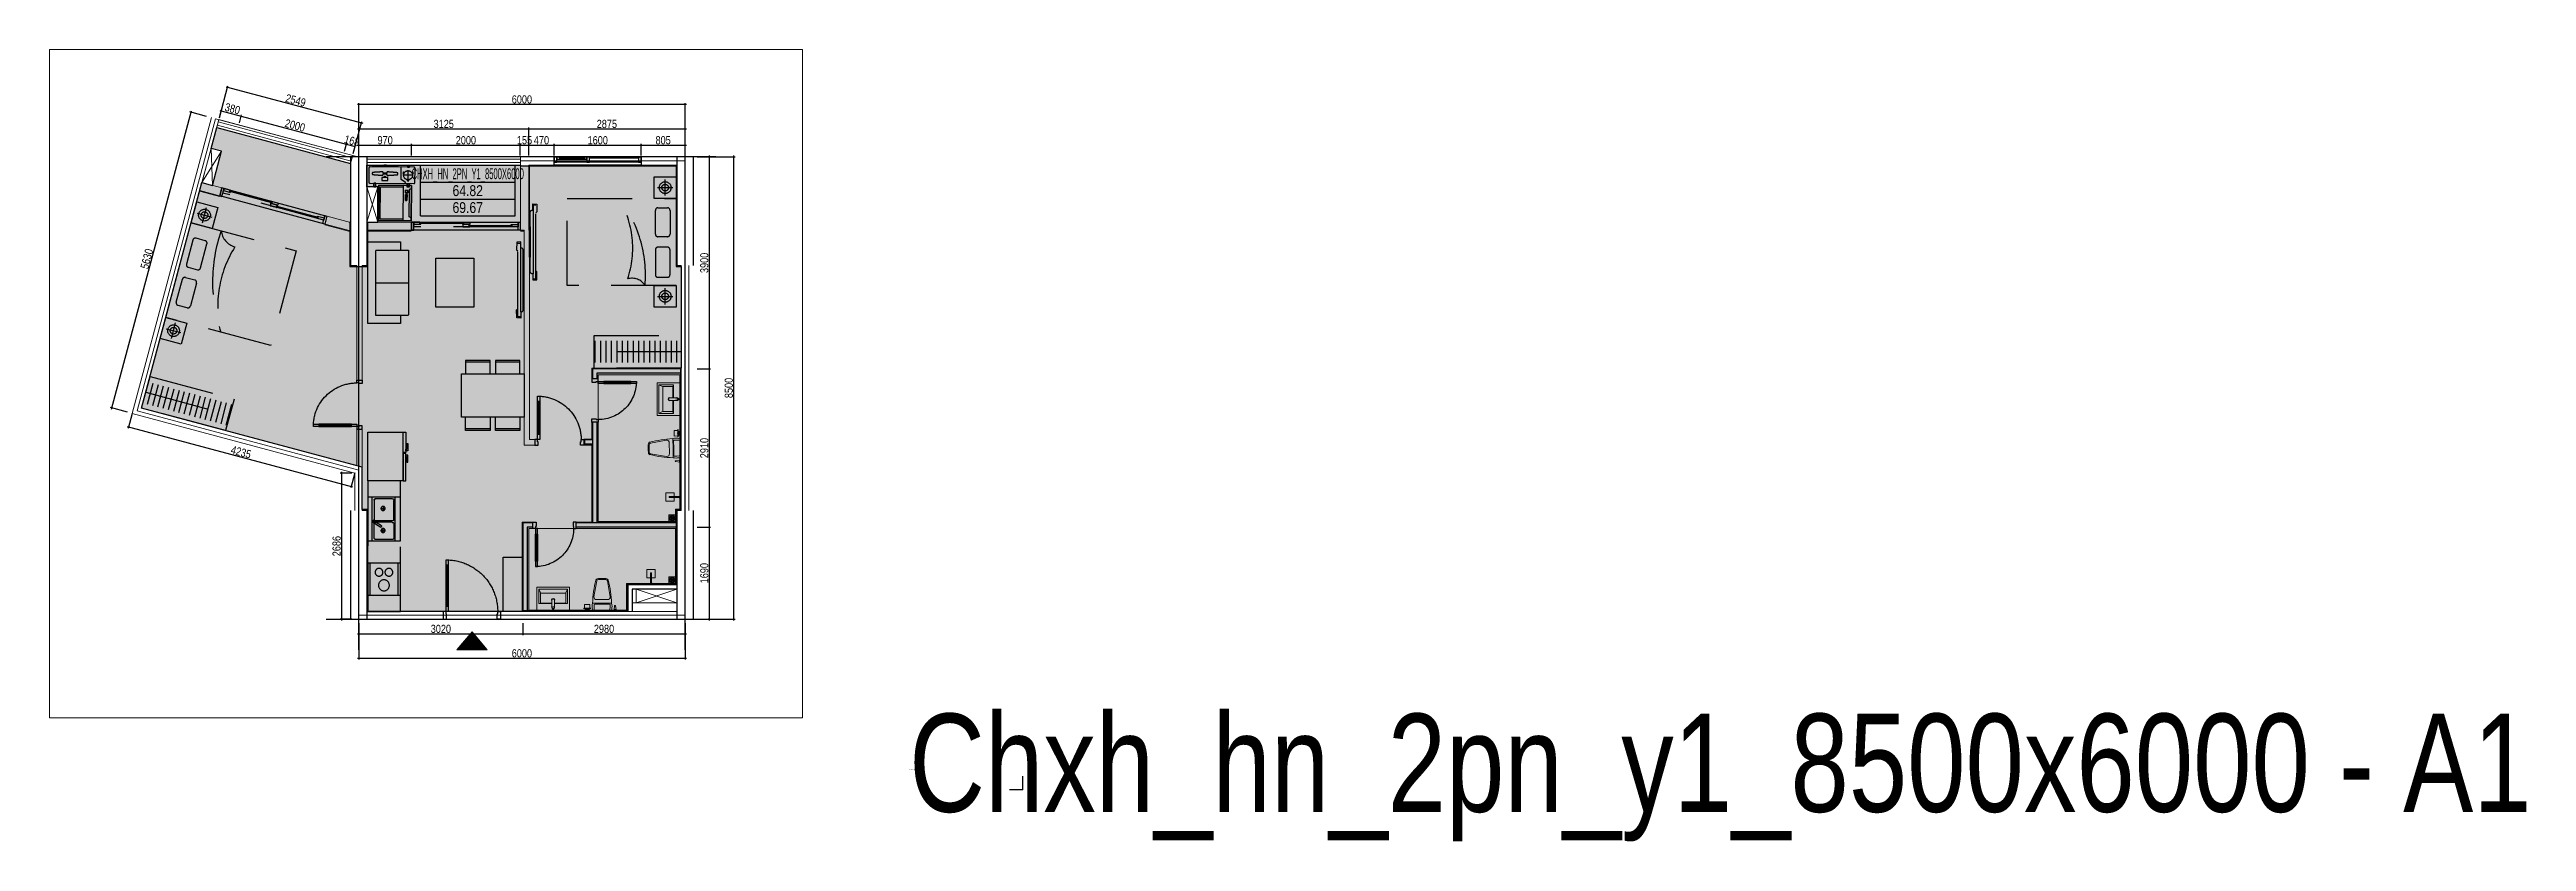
# Paper-space layout 'Layout1' of a CAD drawing. Header units: millimetres. Extents: x 124 to 1946, y -38 to 545.
# The model-space entities are those that its viewports show. They can reach past a viewport. Long polylines and large blocks are cut down to what shows.
import ezdxf
from ezdxf.enums import TextEntityAlignment as Align

# ---------------------------------------------------------------- set-up
doc = ezdxf.new("R2018")
doc.units = ezdxf.units.MM
doc.linetypes.add('3PN B$0$HIDDENX2', pattern=[0.75, 0.5, -0.25])
doc.linetypes.add('HIDDEN', pattern=[9.525, 6.35, -3.175])
doc.layers.get('0').update_dxf_attribs({"color": 231})
doc.layers.get('DefPoints').update_dxf_attribs({"color": 191})
doc.layers.add('2PN_Y', color=7, linetype='Continuous', true_color=0xb8c7d1)
doc.layers.add('A-AREA-SPACE', color=130, linetype='Continuous', plot=False)
for name, color, linetype in [('A-CONC', 2, 'Continuous'), ('A-DIMS', 8, 'Continuous'), ('A-DOOR', 142, 'Continuous'), ('A-FURN', 251, 'HIDDEN'), ('A-WALL', 1, 'Continuous')]:
    doc.layers.add(name, color=color, linetype=linetype)
for name, color, linetype, lineweight in [('A-EQPM', 127, 'Continuous', 9), ('A-FNSH', 253, 'Continuous', 9), ('A-Hatch mau co cau', 7, 'Continuous', 9), ('A-HIDD', 45, 'HIDDEN', 9), ('A-RAIL', 153, 'Continuous', 9), ('A-SHBD', 7, 'Continuous', 35), ('A-TEXT', 255, 'Continuous', 25), ('A-WALL-INT', 31, 'Continuous', 20), ('A-WALL-PRTN', 6, 'Continuous', 9)]:
    doc.layers.add(name, color=color, linetype=linetype, lineweight=lineweight)
doc.styles.get("Standard").update_dxf_attribs({"font": 'arial.ttf'})
doc.styles.add('VTK_Arial', font='arial.ttf', dxfattribs={"width": 0.8})
doc.dimstyles.new('A-2.5-DIM_LAYOUT', dxfattribs={"dimscale": 0, "dimtxt": 6, "dimasz": 1, "dimexe": 1, "dimexo": 0, "dimgap": 0.5, "dimtad": 1, "dimdec": 0, "dimlfac": -1, "dimzin": 12, "dimdsep": 46, "dimtxsty": 'VTK_Arial', "dimblk": 'ARCHTICK', "dimcen": 0, "dimdle": 1, "dimclrd": 256, "dimclre": 256, "dimclrt": 7, "dimadec": 1, "dimazin": 3, "dimtfac": 1, "dimtdec": 0, "dimtix": 1, "dimtmove": 0, "dimatfit": 2, "dimfxl": 20, "dimtolj": 1, "dimtzin": 0, "dimlwd": -1, "dimlwe": -1, "dimarcsym": 0})

psp = doc.layouts.get("Layout1")

msp = doc.modelspace()

# ---------------------------------------------------------------- blocks, each defined once
blk = doc.blocks.new('A$C04148061')
at = {"layer": 'DefPoints'}
for points in [[(0, 0), (-10, 0)], [(0, 0), (0, 10)]]:
    blk.add_lwpolyline(points, dxfattribs=at)
at = {"layer": 'A-TEXT', "lineweight": 30, "width": 0.8, "flags": 104}
for tag, p in [('1.3.1', (-83.8, 56)), ('1.3.6', (-83.8, 16.5))]:
    blk.add_attdef(tag, text='', height=2.5, dxfattribs=at).set_placement(p, align=Align.TOP_LEFT)
blk = doc.blocks.new('_ArchTick')
at = {"color": 0, "linetype": 'ByBlock', "const_width": 0.15}
blk.add_lwpolyline([(-0.5, -0.5), (0.5, 0.5)], dxfattribs=at)
blk = doc.blocks.new('*D93')
at = {"layer": 'A-DIMS', "ltscale": 0.3, "transparency": 16777216}
for p, q in [((350.4, 474.2), (391.2, 474.2)), ((351.4, 466.6), (351.4, 475.2)), ((390.2, 466.6), (390.2, 475.2))]:
    blk.add_line(p, q, dxfattribs=at)
at = {"layer": 'DefPoints', "color": 0, "ltscale": 0.3, "transparency": 16777216}
for p in [(390.2, 474.2), (351.4, 466.6), (390.2, 466.6)]:
    blk.add_point(p, dxfattribs=at)
at = {"layer": 'A-DIMS', "ltscale": 0.3, "transparency": 16777216, "rotation": 180}
blk.add_blockref('_ArchTick', (351.4, 474.2), dxfattribs=at)
at = {"layer": 'A-DIMS', "ltscale": 0.3, "transparency": 16777216}
blk.add_blockref('_ArchTick', (390.2, 474.2), dxfattribs=at)
at = {"layer": 'A-DIMS', "color": 7, "ltscale": 0.3, "transparency": 16777216, "insert": (370.8, 477.8), "char_height": 6, "attachment_point": 5, "style": 'VTK_Arial'}
blk.add_mtext('\\A1;970', dxfattribs=at)
blk = doc.blocks.new('*D94')
at = {"layer": 'A-DIMS', "ltscale": 0.3, "transparency": 16777216}
for p, q in [((389.2, 474.2), (471.2, 474.2)), ((390.2, 466.6), (390.2, 475.2)), ((470.2, 466.6), (470.2, 475.2))]:
    blk.add_line(p, q, dxfattribs=at)
at = {"layer": 'DefPoints', "color": 0, "ltscale": 0.3, "transparency": 16777216}
for p in [(470.2, 474.2), (390.2, 466.6), (470.2, 466.6)]:
    blk.add_point(p, dxfattribs=at)
at = {"layer": 'A-DIMS', "ltscale": 0.3, "transparency": 16777216, "rotation": 180}
blk.add_blockref('_ArchTick', (390.2, 474.2), dxfattribs=at)
at = {"layer": 'A-DIMS', "ltscale": 0.3, "transparency": 16777216}
blk.add_blockref('_ArchTick', (470.2, 474.2), dxfattribs=at)
at = {"layer": 'A-DIMS', "color": 7, "ltscale": 0.3, "transparency": 16777216, "insert": (430.2, 477.8), "char_height": 6, "attachment_point": 5, "style": 'VTK_Arial'}
blk.add_mtext('\\A1;2000', dxfattribs=at)
blk = doc.blocks.new('*D95')
at = {"layer": 'A-DIMS', "ltscale": 0.3, "transparency": 16777216}
for p, q in [((470.2, 466.6), (470.2, 475.2)), ((470.2, 474.2), (476.4, 474.2)), ((476.4, 466.6), (476.4, 475.2))]:
    blk.add_line(p, q, dxfattribs=at)
at = {"layer": 'DefPoints', "color": 0, "ltscale": 0.3, "transparency": 16777216}
for p in [(476.4, 474.2), (470.2, 466.6), (476.4, 466.6)]:
    blk.add_point(p, dxfattribs=at)
at = {"layer": 'A-DIMS', "color": 7, "ltscale": 0.3, "transparency": 16777216, "insert": (473.3, 477.8), "char_height": 6, "attachment_point": 5, "style": 'VTK_Arial'}
blk.add_mtext('\\A1;155', dxfattribs=at)
blk = doc.blocks.new('*D96')
at = {"layer": 'A-DIMS', "ltscale": 0.3, "transparency": 16777216}
for p, q in [((475.4, 474.2), (496.2, 474.2)), ((476.4, 466.6), (476.4, 475.2)), ((495.2, 466.6), (495.2, 475.2))]:
    blk.add_line(p, q, dxfattribs=at)
at = {"layer": 'DefPoints', "color": 0, "ltscale": 0.3, "transparency": 16777216}
for p in [(495.2, 474.2), (476.4, 466.6), (495.2, 466.6)]:
    blk.add_point(p, dxfattribs=at)
at = {"layer": 'A-DIMS', "ltscale": 0.3, "transparency": 16777216, "rotation": 180}
blk.add_blockref('_ArchTick', (476.4, 474.2), dxfattribs=at)
at = {"layer": 'A-DIMS', "ltscale": 0.3, "transparency": 16777216}
blk.add_blockref('_ArchTick', (495.2, 474.2), dxfattribs=at)
at = {"layer": 'A-DIMS', "color": 7, "ltscale": 0.3, "transparency": 16777216, "insert": (485.8, 477.8), "char_height": 6, "attachment_point": 5, "style": 'VTK_Arial'}
blk.add_mtext('\\A1;470', dxfattribs=at)
blk = doc.blocks.new('*D97')
at = {"layer": 'A-DIMS', "ltscale": 0.3, "transparency": 16777216}
for p, q in [((494.2, 474.2), (560.2, 474.2)), ((495.2, 466.6), (495.2, 475.2)), ((559.2, 466.6), (559.2, 475.2))]:
    blk.add_line(p, q, dxfattribs=at)
at = {"layer": 'DefPoints', "color": 0, "ltscale": 0.3, "transparency": 16777216}
for p in [(559.2, 474.2), (495.2, 466.6), (559.2, 466.6)]:
    blk.add_point(p, dxfattribs=at)
at = {"layer": 'A-DIMS', "ltscale": 0.3, "transparency": 16777216, "rotation": 180}
blk.add_blockref('_ArchTick', (495.2, 474.2), dxfattribs=at)
at = {"layer": 'A-DIMS', "ltscale": 0.3, "transparency": 16777216}
blk.add_blockref('_ArchTick', (559.2, 474.2), dxfattribs=at)
at = {"layer": 'A-DIMS', "color": 7, "ltscale": 0.3, "transparency": 16777216, "insert": (527.2, 477.8), "char_height": 6, "attachment_point": 5, "style": 'VTK_Arial'}
blk.add_mtext('\\A1;1600', dxfattribs=at)
blk = doc.blocks.new('*D98')
at = {"layer": 'A-DIMS', "ltscale": 0.3, "transparency": 16777216}
for p, q in [((558.2, 474.2), (592.4, 474.2)), ((559.2, 466.6), (559.2, 475.2)), ((591.4, 466.6), (591.4, 475.2))]:
    blk.add_line(p, q, dxfattribs=at)
at = {"layer": 'DefPoints', "color": 0, "ltscale": 0.3, "transparency": 16777216}
for p in [(591.4, 474.2), (559.2, 466.6), (591.4, 466.6)]:
    blk.add_point(p, dxfattribs=at)
at = {"layer": 'A-DIMS', "ltscale": 0.3, "transparency": 16777216, "rotation": 180}
blk.add_blockref('_ArchTick', (559.2, 474.2), dxfattribs=at)
at = {"layer": 'A-DIMS', "ltscale": 0.3, "transparency": 16777216}
blk.add_blockref('_ArchTick', (591.4, 474.2), dxfattribs=at)
at = {"layer": 'A-DIMS', "color": 7, "ltscale": 0.3, "transparency": 16777216, "insert": (575.3, 477.8), "char_height": 6, "attachment_point": 5, "style": 'VTK_Arial'}
blk.add_mtext('\\A1;805', dxfattribs=at)
blk = doc.blocks.new('*D99')
at = {"layer": 'A-DIMS', "ltscale": 0.3, "transparency": 16777216}
for p, q in [((350.4, 486.2), (477.4, 486.2)), ((351.4, 466.6), (351.4, 487.2)), ((476.4, 466.6), (476.4, 487.2))]:
    blk.add_line(p, q, dxfattribs=at)
at = {"layer": 'DefPoints', "color": 0, "ltscale": 0.3, "transparency": 16777216}
for p in [(476.4, 486.2), (351.4, 466.6), (476.4, 466.6)]:
    blk.add_point(p, dxfattribs=at)
at = {"layer": 'A-DIMS', "ltscale": 0.3, "transparency": 16777216, "rotation": 180}
blk.add_blockref('_ArchTick', (351.4, 486.2), dxfattribs=at)
at = {"layer": 'A-DIMS', "ltscale": 0.3, "transparency": 16777216}
blk.add_blockref('_ArchTick', (476.4, 486.2), dxfattribs=at)
at = {"layer": 'A-DIMS', "color": 7, "ltscale": 0.3, "transparency": 16777216, "insert": (413.9, 489.8), "char_height": 6, "attachment_point": 5, "style": 'VTK_Arial'}
blk.add_mtext('\\A1;3125', dxfattribs=at)
blk = doc.blocks.new('*D100')
at = {"layer": 'A-DIMS', "ltscale": 0.3, "transparency": 16777216}
for p, q in [((475.4, 486.2), (592.4, 486.2)), ((476.4, 466.6), (476.4, 487.2)), ((591.4, 466.6), (591.4, 487.2))]:
    blk.add_line(p, q, dxfattribs=at)
at = {"layer": 'DefPoints', "color": 0, "ltscale": 0.3, "transparency": 16777216}
for p in [(591.4, 486.2), (476.4, 466.6), (591.4, 466.6)]:
    blk.add_point(p, dxfattribs=at)
at = {"layer": 'A-DIMS', "ltscale": 0.3, "transparency": 16777216, "rotation": 180}
blk.add_blockref('_ArchTick', (476.4, 486.2), dxfattribs=at)
at = {"layer": 'A-DIMS', "ltscale": 0.3, "transparency": 16777216}
blk.add_blockref('_ArchTick', (591.4, 486.2), dxfattribs=at)
at = {"layer": 'A-DIMS', "color": 7, "ltscale": 0.3, "transparency": 16777216, "insert": (533.9, 489.8), "char_height": 6, "attachment_point": 5, "style": 'VTK_Arial'}
blk.add_mtext('\\A1;2875', dxfattribs=at)
blk = doc.blocks.new('*D101')
at = {"layer": 'A-DIMS', "ltscale": 0.3, "transparency": 16777216}
for p, q in [((592.4, 504.2), (350.4, 504.2)), ((351.4, 466.6), (351.4, 505.2)), ((591.4, 466.6), (591.4, 505.2))]:
    blk.add_line(p, q, dxfattribs=at)
at = {"layer": 'DefPoints', "color": 0, "ltscale": 0.3, "transparency": 16777216}
for p in [(351.4, 504.2), (351.4, 466.6), (591.4, 466.6)]:
    blk.add_point(p, dxfattribs=at)
at = {"layer": 'A-DIMS', "ltscale": 0.3, "transparency": 16777216, "rotation": 180}
blk.add_blockref('_ArchTick', (351.4, 504.2), dxfattribs=at)
at = {"layer": 'A-DIMS', "ltscale": 0.3, "transparency": 16777216}
blk.add_blockref('_ArchTick', (591.4, 504.2), dxfattribs=at)
at = {"layer": 'A-DIMS', "color": 7, "ltscale": 0.3, "transparency": 16777216, "insert": (471.4, 507.8), "char_height": 6, "attachment_point": 5, "style": 'VTK_Arial'}
blk.add_mtext('\\A1;6000', dxfattribs=at)
blk = doc.blocks.new('*D102')
at = {"layer": 'A-DIMS', "ltscale": 0.3, "transparency": 16777216}
for p, q in [((600.4, 465.6), (610.2, 465.6)), ((609.2, 466.6), (609.2, 308.6)), ((600.4, 309.6), (610.2, 309.6))]:
    blk.add_line(p, q, dxfattribs=at)
at = {"layer": 'DefPoints', "color": 0, "ltscale": 0.3, "transparency": 16777216}
for p in [(600.4, 465.6), (600.4, 309.6), (609.2, 309.6)]:
    blk.add_point(p, dxfattribs=at)
at = {"layer": 'A-DIMS', "ltscale": 0.3, "transparency": 16777216}
for p, rotation in [((609.2, 465.6), 90), ((609.2, 309.6), 270)]:
    blk.add_blockref('_ArchTick', p, dxfattribs=dict(at, rotation=rotation))
at = {"layer": 'A-DIMS', "color": 7, "ltscale": 0.3, "transparency": 16777216, "insert": (605.6, 387.6), "char_height": 6, "attachment_point": 5, "rotation": 90, "style": 'VTK_Arial'}
blk.add_mtext('\\A1;3900', dxfattribs=at)
blk = doc.blocks.new('*D103')
at = {"layer": 'A-DIMS', "ltscale": 0.3, "transparency": 16777216}
for p, q in [((609.2, 310.6), (609.2, 192.2)), ((600.4, 309.6), (610.2, 309.6)), ((600.4, 193.2), (610.2, 193.2))]:
    blk.add_line(p, q, dxfattribs=at)
at = {"layer": 'DefPoints', "color": 0, "ltscale": 0.3, "transparency": 16777216}
for p in [(600.4, 309.6), (600.4, 193.2), (609.2, 193.2)]:
    blk.add_point(p, dxfattribs=at)
at = {"layer": 'A-DIMS', "ltscale": 0.3, "transparency": 16777216}
for p, rotation in [((609.2, 309.6), 90), ((609.2, 193.2), 270)]:
    blk.add_blockref('_ArchTick', p, dxfattribs=dict(at, rotation=rotation))
at = {"layer": 'A-DIMS', "color": 7, "ltscale": 0.3, "transparency": 16777216, "insert": (605.6, 251.4), "char_height": 6, "attachment_point": 5, "rotation": 90, "style": 'VTK_Arial'}
blk.add_mtext('\\A1;2910', dxfattribs=at)
blk = doc.blocks.new('*D104')
at = {"layer": 'A-DIMS', "ltscale": 0.3, "transparency": 16777216}
for p, q in [((600.4, 193.2), (610.2, 193.2)), ((609.2, 194.2), (609.2, 124.6)), ((600.4, 125.6), (610.2, 125.6))]:
    blk.add_line(p, q, dxfattribs=at)
at = {"layer": 'DefPoints', "color": 0, "ltscale": 0.3, "transparency": 16777216}
for p in [(600.4, 193.2), (600.4, 125.6), (609.2, 125.6)]:
    blk.add_point(p, dxfattribs=at)
at = {"layer": 'A-DIMS', "ltscale": 0.3, "transparency": 16777216}
for p, rotation in [((609.2, 193.2), 90), ((609.2, 125.6), 270)]:
    blk.add_blockref('_ArchTick', p, dxfattribs=dict(at, rotation=rotation))
at = {"layer": 'A-DIMS', "color": 7, "ltscale": 0.3, "transparency": 16777216, "insert": (605.6, 159.4), "char_height": 6, "attachment_point": 5, "rotation": 90, "style": 'VTK_Arial'}
blk.add_mtext('\\A1;1690', dxfattribs=at)
blk = doc.blocks.new('*D105')
at = {"layer": 'A-DIMS', "ltscale": 0.3, "transparency": 16777216}
for p, q in [((600.4, 465.6), (628.2, 465.6)), ((627.2, 124.6), (627.2, 466.6)), ((600.4, 125.6), (628.2, 125.6))]:
    blk.add_line(p, q, dxfattribs=at)
at = {"layer": 'DefPoints', "color": 0, "ltscale": 0.3, "transparency": 16777216}
for p in [(600.4, 465.6), (627.2, 465.6), (600.4, 125.6)]:
    blk.add_point(p, dxfattribs=at)
at = {"layer": 'A-DIMS', "ltscale": 0.3, "transparency": 16777216}
for p, rotation in [((627.2, 465.6), 90), ((627.2, 125.6), 270)]:
    blk.add_blockref('_ArchTick', p, dxfattribs=dict(at, rotation=rotation))
at = {"layer": 'A-DIMS', "color": 7, "ltscale": 0.3, "transparency": 16777216, "insert": (623.6, 295.6), "char_height": 6, "attachment_point": 5, "rotation": 90, "style": 'VTK_Arial'}
blk.add_mtext('\\A1;8500', dxfattribs=at)
blk = doc.blocks.new('*D106')
at = {"layer": 'A-DIMS', "ltscale": 0.3, "transparency": 16777216}
for p, q in [((350.4, 114.8), (473.2, 114.8)), ((351.4, 122.5), (351.4, 113.8)), ((472.2, 122.5), (472.2, 113.8))]:
    blk.add_line(p, q, dxfattribs=at)
at = {"layer": 'DefPoints', "color": 0, "ltscale": 0.3, "transparency": 16777216}
for p in [(351.4, 122.5), (472.2, 122.5), (472.2, 114.8)]:
    blk.add_point(p, dxfattribs=at)
at = {"layer": 'A-DIMS', "ltscale": 0.3, "transparency": 16777216, "rotation": 180}
blk.add_blockref('_ArchTick', (351.4, 114.8), dxfattribs=at)
at = {"layer": 'A-DIMS', "ltscale": 0.3, "transparency": 16777216}
blk.add_blockref('_ArchTick', (472.2, 114.8), dxfattribs=at)
at = {"layer": 'A-DIMS', "color": 7, "ltscale": 0.3, "transparency": 16777216, "insert": (411.8, 118.4), "char_height": 6, "attachment_point": 5, "style": 'VTK_Arial'}
blk.add_mtext('\\A1;3020', dxfattribs=at)
blk = doc.blocks.new('*D107')
at = {"layer": 'A-DIMS', "ltscale": 0.3, "transparency": 16777216}
for p, q in [((471.2, 114.8), (592.4, 114.8)), ((472.2, 122.5), (472.2, 113.8)), ((591.4, 122.5), (591.4, 113.8))]:
    blk.add_line(p, q, dxfattribs=at)
at = {"layer": 'DefPoints', "color": 0, "ltscale": 0.3, "transparency": 16777216}
for p in [(472.2, 122.5), (591.4, 122.5), (591.4, 114.8)]:
    blk.add_point(p, dxfattribs=at)
at = {"layer": 'A-DIMS', "ltscale": 0.3, "transparency": 16777216, "rotation": 180}
blk.add_blockref('_ArchTick', (472.2, 114.8), dxfattribs=at)
at = {"layer": 'A-DIMS', "ltscale": 0.3, "transparency": 16777216}
blk.add_blockref('_ArchTick', (591.4, 114.8), dxfattribs=at)
at = {"layer": 'A-DIMS', "color": 7, "ltscale": 0.3, "transparency": 16777216, "insert": (531.8, 118.4), "char_height": 6, "attachment_point": 5, "style": 'VTK_Arial'}
blk.add_mtext('\\A1;2980', dxfattribs=at)
blk = doc.blocks.new('*D108')
at = {"layer": 'A-DIMS', "ltscale": 0.3, "transparency": 16777216}
for p, q in [((351.4, 122.5), (351.4, 95.8)), ((591.4, 122.5), (591.4, 95.8)), ((350.4, 96.8), (592.4, 96.8))]:
    blk.add_line(p, q, dxfattribs=at)
at = {"layer": 'DefPoints', "color": 0, "ltscale": 0.3, "transparency": 16777216}
for p in [(351.4, 122.5), (591.4, 122.5), (591.4, 96.8)]:
    blk.add_point(p, dxfattribs=at)
at = {"layer": 'A-DIMS', "ltscale": 0.3, "transparency": 16777216, "rotation": 180}
blk.add_blockref('_ArchTick', (351.4, 96.8), dxfattribs=at)
at = {"layer": 'A-DIMS', "ltscale": 0.3, "transparency": 16777216}
blk.add_blockref('_ArchTick', (591.4, 96.8), dxfattribs=at)
at = {"layer": 'A-DIMS', "color": 7, "ltscale": 0.3, "transparency": 16777216, "insert": (471.4, 100.4), "char_height": 6, "attachment_point": 5, "style": 'VTK_Arial'}
blk.add_mtext('\\A1;6000', dxfattribs=at)
blk = doc.blocks.new('*D109')
at = {"layer": 'A-DIMS', "ltscale": 0.3, "transparency": 16777216}
for p, q in [((346.3, 233), (337.7, 233)), ((338.7, 234), (338.7, 124.6)), ((346.3, 125.6), (337.7, 125.6))]:
    blk.add_line(p, q, dxfattribs=at)
at = {"layer": 'DefPoints', "color": 0, "ltscale": 0.3, "transparency": 16777216}
for p in [(346.3, 233), (338.7, 125.6), (346.3, 125.6)]:
    blk.add_point(p, dxfattribs=at)
at = {"layer": 'A-DIMS', "ltscale": 0.3, "transparency": 16777216}
for p, rotation in [((338.7, 233), 90), ((338.7, 125.6), 270)]:
    blk.add_blockref('_ArchTick', p, dxfattribs=dict(at, rotation=rotation))
at = {"layer": 'A-DIMS', "color": 7, "ltscale": 0.3, "transparency": 16777216, "insert": (335.1, 179.3), "char_height": 6, "attachment_point": 5, "rotation": 90, "style": 'VTK_Arial'}
blk.add_mtext('\\A1;2686', dxfattribs=at)
blk = doc.blocks.new('*D110')
at = {"layer": 'A-DIMS', "ltscale": 0.3, "transparency": 16777216}
for p, q in [((169.5, 280), (228.3, 499.4)), ((239.5, 495.4), (227.1, 498.7)), ((181.3, 277.9), (168.8, 281.2))]:
    blk.add_line(p, q, dxfattribs=at)
at = {"layer": 'DefPoints', "color": 0, "ltscale": 0.3, "transparency": 16777216}
for p in [(228, 498.5), (239.5, 495.4), (181.3, 277.9)]:
    blk.add_point(p, dxfattribs=at)
at = {"layer": 'A-DIMS', "ltscale": 0.3, "transparency": 16777216}
for p, rotation in [((228, 498.5), 75.00000000000041), ((169.8, 280.9), 255.0000000000004)]:
    blk.add_blockref('_ArchTick', p, dxfattribs=dict(at, rotation=rotation))
at = {"layer": 'A-DIMS', "color": 7, "ltscale": 0.3, "transparency": 16777216, "insert": (195.5, 390.6), "char_height": 6, "attachment_point": 5, "rotation": 75, "style": 'VTK_Arial'}
blk.add_mtext('\\A1;5630', dxfattribs=at)
blk = doc.blocks.new('*D111')
at = {"layer": 'A-DIMS', "ltscale": 0.3, "transparency": 16777216}
for p, q in [((248.9, 494.4), (250.5, 500.5)), ((249.3, 499.8), (265.9, 495.3)), ((263.6, 490.5), (265.2, 496.5))]:
    blk.add_line(p, q, dxfattribs=at)
at = {"layer": 'DefPoints', "color": 0, "ltscale": 0.3, "transparency": 16777216}
for p in [(248.9, 494.4), (264.9, 495.6), (263.6, 490.5)]:
    blk.add_point(p, dxfattribs=at)
at = {"layer": 'A-DIMS', "ltscale": 0.3, "transparency": 16777216}
for p, rotation in [((250.2, 499.5), 164.9999999999833), ((264.9, 495.6), 344.9999999999833)]:
    blk.add_blockref('_ArchTick', p, dxfattribs=dict(at, rotation=rotation))
at = {"layer": 'A-DIMS', "color": 7, "ltscale": 0.3, "transparency": 16777216, "insert": (258.5, 501), "char_height": 6, "attachment_point": 5, "rotation": 345, "style": 'VTK_Arial'}
blk.add_mtext('\\A1;380', dxfattribs=at)
blk = doc.blocks.new('*D112')
at = {"layer": 'A-DIMS', "ltscale": 0.3, "transparency": 16777216}
for p, q in [((263.6, 490.5), (265.2, 496.5)), ((264, 495.8), (343.2, 474.6)), ((340.8, 469.8), (342.5, 475.8))]:
    blk.add_line(p, q, dxfattribs=at)
at = {"layer": 'DefPoints', "color": 0, "ltscale": 0.3, "transparency": 16777216}
for p in [(263.6, 490.5), (342.2, 474.9), (340.8, 469.8)]:
    blk.add_point(p, dxfattribs=at)
at = {"layer": 'A-DIMS', "ltscale": 0.3, "transparency": 16777216}
for p, rotation in [((264.9, 495.6), 165.0000000000119), ((342.2, 474.9), 345.0000000000119)]:
    blk.add_blockref('_ArchTick', p, dxfattribs=dict(at, rotation=rotation))
at = {"layer": 'A-DIMS', "color": 7, "ltscale": 0.3, "transparency": 16777216, "insert": (304.5, 488.7), "char_height": 6, "attachment_point": 5, "rotation": 345, "style": 'VTK_Arial'}
blk.add_mtext('\\A1;2000', dxfattribs=at)
blk = doc.blocks.new('*D113')
at = {"layer": 'A-DIMS', "ltscale": 0.3, "transparency": 16777216}
for p, q in [((340.8, 469.8), (342.5, 475.8)), ((342.2, 474.9), (348.7, 473.1)), ((347.3, 468.1), (349, 474.1))]:
    blk.add_line(p, q, dxfattribs=at)
at = {"layer": 'DefPoints', "color": 0, "ltscale": 0.3, "transparency": 16777216}
for p in [(340.8, 469.8), (347.3, 468.1), (348.7, 473.1)]:
    blk.add_point(p, dxfattribs=at)
at = {"layer": 'A-DIMS', "color": 7, "ltscale": 0.3, "transparency": 16777216, "insert": (346.4, 477.4), "char_height": 6, "attachment_point": 5, "rotation": 345, "style": 'VTK_Arial'}
blk.add_mtext('\\A1;168', dxfattribs=at)
blk = doc.blocks.new('*D114')
at = {"layer": 'A-DIMS', "ltscale": 0.3, "transparency": 16777216}
for p, q in [((248.9, 494.4), (255.1, 517.9)), ((253.9, 517.2), (354.3, 490.3)), ((347.3, 468.1), (353.6, 491.5))]:
    blk.add_line(p, q, dxfattribs=at)
at = {"layer": 'DefPoints', "color": 0, "ltscale": 0.3, "transparency": 16777216}
for p in [(248.9, 494.4), (353.4, 490.5), (347.3, 468.1)]:
    blk.add_point(p, dxfattribs=at)
at = {"layer": 'A-DIMS', "ltscale": 0.3, "transparency": 16777216}
for p, rotation in [((254.9, 516.9), 165.0000000000119), ((353.4, 490.5), 345.0000000000119)]:
    blk.add_blockref('_ArchTick', p, dxfattribs=dict(at, rotation=rotation))
at = {"layer": 'A-DIMS', "color": 7, "ltscale": 0.3, "transparency": 16777216, "insert": (305, 507.1), "char_height": 6, "attachment_point": 5, "rotation": 345, "style": 'VTK_Arial'}
blk.add_mtext('\\A1;2549', dxfattribs=at)
blk = doc.blocks.new('*D116')
at = {"layer": 'A-DIMS', "ltscale": 0.3, "transparency": 16777216}
for p, q in [((184.8, 276.9), (181.8, 265.9)), ((181.1, 267.2), (346.7, 222.8)), ((348.4, 233.1), (345.5, 222.1))]:
    blk.add_line(p, q, dxfattribs=at)
at = {"layer": 'DefPoints', "color": 0, "ltscale": 0.3, "transparency": 16777216}
for p in [(184.8, 276.9), (345.7, 223.1), (348.4, 233.1)]:
    blk.add_point(p, dxfattribs=at)
at = {"layer": 'A-DIMS', "ltscale": 0.3, "transparency": 16777216}
for p, rotation in [((182.1, 266.9), 165.0000000000004), ((345.7, 223.1), 345.0000000000004)]:
    blk.add_blockref('_ArchTick', p, dxfattribs=dict(at, rotation=rotation))
at = {"layer": 'A-DIMS', "color": 7, "ltscale": 0.3, "transparency": 16777216, "insert": (264.8, 248.4), "char_height": 6, "attachment_point": 5, "rotation": 345, "style": 'VTK_Arial'}
blk.add_mtext('\\A1;4235', dxfattribs=at)
blk = doc.blocks.new('DT-CAN')
at = {"layer": 'DefPoints'}
for p, q in [((-871, 0), (871, 0)), ((-871, -934), (-871, 0)), ((871, -934), (871, 0)), ((-871, -311), (871, -311)), ((-871, -623), (871, -623)), ((-871, -934), (871, -934))]:
    blk.add_line(p, q, dxfattribs=at)
at = {"layer": 'DefPoints', "color": 5, "style": 'VTK_Arial', "width": 0.8}
blk.add_attdef('DT-TT', text='', height=200, dxfattribs=at).set_placement((0, -569), align=Align.CENTER)
at = {"layer": 'DefPoints', "color": 7, "style": 'VTK_Arial', "width": 0.5}
blk.add_attdef('LOAICAN', text='', height=200, dxfattribs=at).set_placement((0, -258), align=Align.CENTER)
at = {"layer": 'DefPoints', "color": 6, "style": 'VTK_Arial', "width": 0.8}
blk.add_attdef('DT-TIM', text='', height=200, dxfattribs=at).set_placement((0, -880), align=Align.CENTER)
blk = doc.blocks.new('A$C99de5d64')
at = {"layer": 'A-Hatch mau co cau', "true_color": 0xb30000}
h = blk.add_hatch(color=12, dxfattribs=at)
h.dxf.hatch_style = 1
h.paths.add_polyline_path([(-175, 210), (0, 0), (175, 210)])
at = {"layer": 'A-Hatch mau co cau', "color": 12, "true_color": 0xb30000}
blk.add_lwpolyline([(-175, 210), (0, 0), (175, 210)], close=True, dxfattribs=at)
blk = doc.blocks.new('*U89')
blk.add_line((2549, 150), (0, 150))
for points in [[(0, 150), (2549, 150), (2549, 0), (0, 0)], [(0, 105), (2549, 105), (2549, 45), (0, 45)]]:
    blk.add_lwpolyline(points, close=True)
blk = doc.blocks.new('*U90')
blk.add_line((2825, 150), (0, 150))
for points in [[(0, 150), (2825, 150), (2825, 0), (0, 0)], [(0, 105), (2825, 105), (2825, 45), (0, 45)]]:
    blk.add_lwpolyline(points, close=True)
blk = doc.blocks.new('F-PK-BANSOAN-01')
at = {"linetype": 'HIDDEN', "ltscale": 0.3}
blk.add_lwpolyline([(-700, -900), (-700, 0), (0, 0), (0, -900)], close=True, dxfattribs=at)
blk = doc.blocks.new('F-PN-GIUONG-2000X1600')
at = {"linetype": 'HIDDEN', "ltscale": 0.3}
for p, q in [((111, -198), (111, -656)), ((333, -151), (159, -151)), ((380, -656), (380, -198)), ((159, -704), (333, -704)), ((159, -896), (333, -896)), ((111, -1381), (111, -944)), ((380, -944), (380, -1381)), ((333, -1429), (159, -1429))]:
    blk.add_line(p, q, dxfattribs=at)
blk.add_lwpolyline([(2000, 0), (2000, -1600), (0, -1600), (0, 0), (2000, 0)], dxfattribs=at)
for centre, radius, start, end in [((159, -198), 47.8, 90, 180), ((333, -198), 47.8, 0, 90), ((2879, -183), 2317, 175.4814, 217.72), ((809, 149), 282, 212.0382, 286.6668), ((2591, -688), 1794, 161.5628, 210.5744), ((159, -656), 47.8, 180, 270), ((159, -944), 47.8, 90, 180), ((333, -656), 47.8, 270, 0), ((333, -944), 47.8, 0, 90), ((159, -1381), 47.8, 180, 270), ((333, -1381), 47.8, 270, 0)]:
    blk.add_arc(centre, radius, start, end, dxfattribs=at)
blk = doc.blocks.new('F-PN-GIUONG-2000X1800')
at = {"linetype": 'HIDDEN', "ltscale": 0.3}
for p, q in [((111, -298), (111, -756)), ((333, -251), (159, -251)), ((380, -756), (380, -298)), ((159, -804), (333, -804)), ((111, -1481), (111, -1044)), ((159, -996), (333, -996)), ((380, -1044), (380, -1481)), ((333, -1529), (159, -1529))]:
    blk.add_line(p, q, dxfattribs=at)
blk.add_lwpolyline([(2000, 0), (2000, -1800), (0, -1800), (0, 0), (2000, 0)], dxfattribs=at)
for centre, radius, start, end in [((159, -298), 47.8, 90, 180), ((333, -298), 47.8, 0, 90), ((3425, -206), 2863, 175.8647, 213.8198), ((899, 135), 356, 202.3222, 268.4967), ((2828, -825), 2030, 162.6746, 208.6994), ((159, -756), 47.8, 180, 270), ((333, -756), 47.8, 270, 0), ((159, -1044), 47.8, 90, 180), ((333, -1044), 47.8, 0, 90), ((159, -1481), 47.8, 180, 270), ((333, -1481), 47.8, 270, 0)]:
    blk.add_arc(centre, radius, start, end, dxfattribs=at)
blk = doc.blocks.new('*U24')
at = {"linetype": 'HIDDEN', "ltscale": 0.3}
for p, q in [((-750, -150), (-750, -1350)), ((-150, -150), (-750, -150)), ((-150, -1350), (-150, -150)), ((-150, -750), (-750, -750)), ((-750, -1350), (-150, -1350))]:
    blk.add_line(p, q, dxfattribs=at)
blk.add_lwpolyline([(-600, -1350), (-600, -1500), (0, -1500), (0, 0), (-600, 0), (-600, -150)], dxfattribs=at)
blk = doc.blocks.new('F-PK-TV-01')
at = {"linetype": 'HIDDEN', "ltscale": 0.3}
for points in [[(0, -114), (0, 0), (-74, -6), (-77, -148), (-56, -165)], [(0, -1285), (0, -1399), (-74, -1393), (-77, -1251), (-56, -1234)]]:
    blk.add_lwpolyline(points, dxfattribs=at)
for points in [[(-6, -1375), (-56, -1375), (-56, -25), (-6, -25)], [(60, -423), (46, -423), (46, -977), (60, -977)]]:
    blk.add_lwpolyline(points, close=True, dxfattribs=at)
blk.add_lwpolyline([(-6, -1285), (7, -1285, 0.414214), (46, -1247), (46, -152, 0.414214), (7, -114), (-6, -114)], format="xyb", close=True, dxfattribs=at)
blk = doc.blocks.new('E-VS-VOISENTAM-01')
at = {"color": 0}
blk.add_lwpolyline([(-105, -8), (-105, -75), (-255, -75), (-255, 75), (-105, 75), (-105, 7)], dxfattribs=at)
for points in [[(-195, -8), (-6, -8), (-6, 7), (-195, 7)], [(-6, -18), (0, -18), (0, 18), (-6, 18)]]:
    blk.add_lwpolyline(points, close=True, dxfattribs=at)
blk = doc.blocks.new('E-VS-BONCAU-01')
for p, q in [((-146, -14), (-140, 1)), ((0, -126), (-176, -126)), ((-151, -245), (-101, -540)), ((-149, -57), (-146, -14)), ((-146, -104), (-149, -57)), ((-137, -112), (-146, -104)), ((0, -113), (-137, -112)), ((-100, -194), (98, -195)), ((136, -113), (0, -113)), ((0, -126), (0, -126)), ((175, -127), (0, -126)), ((149, -246), (97, -541)), ((145, -105), (136, -113)), ((145, -15), (148, -58)), ((148, -58), (145, -105)), ((213, -1), (265, -1)), ((222, -10), (257, -10)), ((230, -79), (222, -10)), ((257, -10), (248, -79)), ((-71, -564), (-2, -565)), ((-2, -565), (67, -565))]:
    blk.add_line(p, q)
for points in [[(-307, -12), (-240, -12), (-240, 0), (-307, 0)], [(-325, -101), (-223, -101), (-223, -24), (-325, -24)], [(-281, -36), (-281, -12), (-266, -12), (-266, -36)]]:
    blk.add_lwpolyline(points, close=True)
for points in [[(160, -1), (0, 0), (-160, 1)], [(140, -1), (145, -15)]]:
    blk.add_lwpolyline(points)
for points in [[(-337, -33), (-281, -33), (-281, -27), (-337, -27, 1)], [(-211, -33), (-266, -33), (-266, -27), (-211, -27, -1)]]:
    blk.add_lwpolyline(points, format="xyb", close=True)
for centre, radius, start, end in [((225, 3), 12.8, 195.9303, 253.6299), ((239, -79), 8.72, 179.7801, 359.7801), ((253, 3), 12.8, 285.9303, 343.6299)]:
    blk.add_arc(centre, radius, start, end)
for centre, major_axis, ratio, start_param, end_param in [((-160, -18), (-12.9, -12.8), 1, 3.926991, 5.363819), ((-160, -18), (-12.9, -12.8), 1, 3.926991, 5.363819), ((-160, -18), (-12.9, -12.8), 1, 3.926991, 5.363819), ((1639, -88), (-276, 1956), 0.917923, 1.461172, 1.68042), ((-106, -240), (-32.1, 32.3), 1, 5.374496, 7.190108), ((104, -240), (-32.3, -32.1), 1, 2.23467, 4.050282), ((160, -19), (-12.9, -12.8), 1, 2.490163, 3.926991), ((160, -19), (-12.9, -12.8), 1, 2.490163, 3.926991), ((-310, -60), (-492, 12), 0.754969, 2.992228, 3.290957), ((-86, -546), (-22.1, -22), 1, -0.518895, 0.614897), ((-86, -546), (-22.1, -22), 1, -0.518895, 0.614897), ((-71, -533), (-21.8, 21.9), 1, 0.993435, 2.351364), ((-10, -28), (-394, -391), 1, 0.641923, 0.802984), ((-10, -28), (-394, -391), 1, 0.641923, 0.802984), ((10, -28), (-391, 394), 1, 2.338609, 2.49967), ((10, -28), (-391, 394), 1, 2.338609, 2.49967), ((67, -534), (-21.8, 21.9), 1, 2.361025, 3.718954), ((82, -546), (-22.1, -22), 1, 0.955899, 2.089692), ((82, -546), (-22.1, -22), 1, 0.955899, 2.089692)]:
    blk.add_ellipse(centre, major_axis=major_axis, ratio=ratio, start_param=start_param, end_param=end_param)
at = {"extrusion": (0, 0, -1)}
for centre, major_axis, ratio, start_param, end_param in [((309, -62), (492, 8), 0.754969, 2.992228, 3.290957), ((-1640, -75), (-291, -1954), 0.917923, 4.602765, 4.822013)]:
    blk.add_ellipse(centre, major_axis=major_axis, ratio=ratio, start_param=start_param, end_param=end_param, dxfattribs=at)
blk = doc.blocks.new('E-CHUNG-GATHOATSAN-01')
at = {"ltscale": 2}
for p, q in [((100, 60), (20, 60)), ((88, 88), (32, 32)), ((88, 32), (32, 88)), ((60, 20), (60, 100))]:
    blk.add_line(p, q, dxfattribs=at)
for points in [[(120, 120), (0, 120), (0, 0), (120, 0)], [(115, 115), (5, 115), (5, 5), (115, 5)]]:
    blk.add_lwpolyline(points, close=True, dxfattribs=at)
for radius in [45, 40]:
    blk.add_circle((60, 60), radius, dxfattribs=at)
blk = doc.blocks.new('*U29')
at = {"linetype": 'HIDDEN', "ltscale": 0.3}
for p, q in [((86, 500), (86, 101)), ((186, 500), (186, 101)), ((286, 500), (286, 101)), ((386, 500), (386, 101)), ((486, 500), (486, 101)), ((586, 500), (586, 101)), ((686, 500), (686, 101)), ((786, 500), (786, 101)), ((886, 500), (886, 101)), ((986, 500), (986, 101)), ((1086, 500), (1086, 101)), ((1186, 500), (1186, 101)), ((1286, 500), (1286, 101)), ((1386, 500), (1386, 101)), ((1486, 500), (1486, 101)), ((1586, 500), (1586, 101)), ((0, 300), (1600, 300))]:
    blk.add_line(p, q, dxfattribs=at)
blk.add_lwpolyline([(0, 0), (1600, 0), (1600, 600), (0, 600)], close=True, dxfattribs=at)
blk = doc.blocks.new('F-PN-DONGIUONG-01')
at = {"linetype": 'HIDDEN', "ltscale": 0.3}
for p, q in [((-339, -200), (-61, -200)), ((-200, -348), (-200, -52))]:
    blk.add_line(p, q, dxfattribs=at)
blk.add_lwpolyline([(0, -400), (-400, -400), (-400, 0), (0, 0)], close=True, dxfattribs=at)
for radius in [108, 61.3]:
    blk.add_circle((-200, -200), radius, dxfattribs=at)
blk = doc.blocks.new('*U32')
at = {"linetype": 'HIDDEN', "ltscale": 0.3}
for p, q in [((75, 644), (75, 400)), ((525, 644), (75, 644)), ((75, 609), (525, 609)), ((525, 400), (525, 644)), ((1075, 644), (625, 644)), ((625, 644), (625, 400)), ((625, 609), (1075, 609)), ((1075, 400), (1075, 644)), ((1150, 400), (0, 400)), ((0, 400), (0, -400)), ((1150, -400), (1150, 400)), ((0, -400), (1150, -400)), ((75, -644), (75, -400)), ((525, -400), (525, -644)), ((625, -644), (625, -400)), ((1075, -400), (1075, -644)), ((525, -609), (75, -609)), ((525, -644), (75, -644)), ((1075, -609), (625, -609)), ((1075, -644), (625, -644))]:
    blk.add_line(p, q, dxfattribs=at)
blk = doc.blocks.new('*U45')
at = {"linetype": 'HIDDEN', "ltscale": 0.3}
blk.add_line((1960, 85), (40, 85), dxfattribs=at)
for p, q in [((158, 15), (158, 24)), ((1061, 60), (1061, 69))]:
    blk.add_line(p, q)
blk.add_lwpolyline([(0, 0), (2000, 0), (2000, 150), (0, 150)], close=True)
for points in [[(40, 54), (40, 0), (0, 0), (0, 150), (40, 150), (40, 0), (40, 0), (40, 54)], [(155, 0), (40, 0), (40, 10), (40, 10), (40, 40), (155, 40), (162, 40), (170, 40), (170, 25), (155, 25), (155, 15)], [(155, 0), (162, 0), (170, 0), (170, 15), (155, 15)], [(158, 15), (954, 15), (954, 24), (158, 24)], [(1072, 45), (942, 45), (942, 45), (942, 45), (942, 85), (1057, 85), (1064, 85), (1072, 85), (1072, 70), (1057, 70), (1057, 60), (1072, 60), (1072, 45)], [(942, 0), (1072, 0), (1072, 0), (1072, 0), (1072, 40), (957, 40), (950, 40), (942, 40), (942, 25), (957, 25), (957, 15), (942, 15), (942, 0)], [(1061, 60), (1842, 60), (1842, 69), (1061, 69)], [(1960, 45), (1960, 45), (1960, 85), (1845, 85), (1838, 85), (1830, 85), (1830, 70), (1845, 70), (1845, 60)], [(1845, 60), (1830, 60), (1830, 45), (1960, 45), (1960, 45), (1960, 45), (1960, 45)], [(1960, 54), (1960, 0), (2000, 0), (2000, 150), (1960, 150), (1960, 0), (1960, 0), (1960, 54)]]:
    blk.add_lwpolyline(points)
blk = doc.blocks.new('*U119')
blk.add_line((0, -150), (1600, -150))
at = {"ltscale": 2000}
for points in [[(0, 0), (0, -150), (-5, -150), (-5, 0)], [(1605, 0), (1605, -150), (1600, -150), (1600, 0)]]:
    blk.add_lwpolyline(points, close=True, dxfattribs=at)
for points in [[(1600, 0), (0, 0), (0, -100), (1600, -100)], [(0, 0), (50, 0), (50, -100), (0, -100)], [(950, 0), (1000, 0), (1000, -100), (950, -100)], [(1000, 0), (1550, 0), (1550, -45), (1000, -45)], [(1050, 0), (1000, 0), (1000, -45), (1050, -45)], [(1500, 0), (1550, 0), (1550, -45), (1500, -45)], [(1550, 0), (1600, 0), (1600, -100), (1550, -100)], [(40, -10), (960, -10), (960, -20), (40, -20)], [(1040, -10), (1510, -10), (1510, -20), (1040, -20)]]:
    blk.add_lwpolyline(points, close=True)
blk = doc.blocks.new('*U92')
blk.add_line((-100, -70), (-850, -70))
for points in [[(140, 0), (140, -60), (40, -60), (40, -50), (0, -50), (0, 0)], [(0, -50), (-950, -50), (-950, -90), (0, -90)], [(-100, -50), (-100, -90), (-850, -90), (-850, -50)], [(140, -1050), (140, -990), (40, -990), (40, -1000), (0, -1000), (0, -1050)]]:
    blk.add_lwpolyline(points, close=True)
at = {"linetype": '3PN B$0$HIDDENX2', "ltscale": 300}
blk.add_arc((0, -50), 950, 180, 270, dxfattribs=at)
blk = doc.blocks.new('*U48')
blk.add_line((-100, -70), (-700, -70))
for points in [[(100, 0), (100, -60), (40, -60), (40, -50), (0, -50), (0, 0)], [(0, -50), (-800, -50), (-800, -90), (0, -90)], [(-100, -50), (-100, -90), (-700, -90), (-700, -50)], [(100, -900), (100, -840), (40, -840), (40, -850), (0, -850), (0, -900)]]:
    blk.add_lwpolyline(points, close=True)
at = {"linetype": '3PN B$0$HIDDENX2', "ltscale": 300}
blk.add_arc((0, -50), 800, 180, 270, dxfattribs=at)
blk = doc.blocks.new('*U47')
blk.add_line((-100, -70), (-600, -70))
for points in [[(120, 0), (120, -60), (40, -60), (40, -50), (0, -50), (0, 0)], [(0, -50), (-700, -50), (-700, -90), (0, -90)], [(-100, -50), (-100, -90), (-600, -90), (-600, -50)], [(120, -800), (120, -740), (40, -740), (40, -750), (0, -750), (0, -800)]]:
    blk.add_lwpolyline(points, close=True)
at = {"linetype": '3PN B$0$HIDDENX2', "ltscale": 300}
blk.add_arc((0, -50), 700, 180, 270, dxfattribs=at)
blk = doc.blocks.new('*U46')
blk.add_line((-100, -70), (-700, -70))
for points in [[(100, 0), (100, -60), (40, -60), (40, -50), (0, -50), (0, 0)], [(0, -50), (-800, -50), (-800, -90), (0, -90)], [(-100, -50), (-100, -90), (-700, -90), (-700, -50)], [(100, -900), (100, -840), (40, -840), (40, -850), (0, -850), (0, -900)]]:
    blk.add_lwpolyline(points, close=True)
at = {"linetype": '3PN B$0$HIDDENX2', "ltscale": 300}
blk.add_arc((0, -50), 800, 180, 270, dxfattribs=at)
blk = doc.blocks.new('*U91')
blk.add_line((-100, 70), (-600, 70))
for points in [[(120, 800), (120, 740), (40, 740), (40, 750), (0, 750), (0, 800)], [(0, 50), (-700, 50), (-700, 90), (0, 90)], [(-100, 50), (-100, 90), (-600, 90), (-600, 50)], [(120, 0), (120, 60), (40, 60), (40, 50), (0, 50), (0, 0)]]:
    blk.add_lwpolyline(points, close=True)
at = {"linetype": '3PN B$0$HIDDENX2', "ltscale": 300}
blk.add_arc((0, 50), 700, 90, 180, dxfattribs=at)
blk = doc.blocks.new('*U27')
at = {"linetype": 'HIDDEN', "ltscale": 0.3}
for p, q in [((650, 0), (0, 0)), ((0, 0), (0, -600)), ((0, 0), (0, -444)), ((0, 0), (650, 0)), ((650, -600), (650, 0)), ((650, 0), (650, -444)), ((0, -600), (0, -444)), ((650, -444), (0, -444)), ((30, -30), (620, -30)), ((30, -444), (30, -30)), ((620, -444), (30, -444)), ((620, -30), (620, -444)), ((650, -600), (650, -444)), ((0, -600), (650, -600)), ((0, -600), (650, -600)), ((56, -600), (72, -560)), ((72, -560), (578, -560)), ((373, -490), (373, -518)), ((484, -490), (373, -490)), ((373, -518), (484, -518)), ((484, -518), (484, -490)), ((512, -490), (512, -532)), ((558, -490), (512, -490)), ((512, -532), (558, -532)), ((558, -532), (558, -490)), ((578, -560), (594, -600))]:
    blk.add_line(p, q, dxfattribs=at)
for points in [[(650, -600), (0, -600), (0, 0), (650, 0)], [(650, -600), (0, -600), (0, -444), (0, 0), (650, 0), (650, -444)], [(30, -444), (30, -30), (620, -30), (620, -444)], [(484, -518), (373, -518), (373, -490), (484, -490)], [(558, -532), (512, -532), (512, -490), (558, -490)]]:
    blk.add_lwpolyline(points, close=True, dxfattribs=at)
blk = doc.blocks.new('E-CHUNG-CUCNONG-DH')
at = {"linetype": 'HIDDEN', "ltscale": 0.3}
for p, q in [((-127, 158), (-127, 194)), ((392, 151), (203, 151)), ((221, 195), (205, 205)), ((218, 208), (208, 192)), ((288, 54), (307, 54)), ((293, 314), (312, 314)), ((298, 57), (298, 246)), ((298, 63), (298, 44)), ((302, 304), (302, 323)), ((374, 195), (390, 205)), ((387, 192), (377, 208)), ((-302, -61), (-321, -61)), ((-312, -52), (-312, -71)), ((293, -61), (312, -61)), ((302, -52), (302, -71))]:
    blk.add_line(p, q, dxfattribs=at)
blk.add_lwpolyline([(-406, 0), (406, 0, 0.414214), (425, 19), (425, 276, 0.414214), (401, 300), (-401, 300, 0.414214), (-425, 276), (-425, 19, 0.414214)], format="xyb", close=True, dxfattribs=at)
for points in [[(-364, 300), (-358, 314, -0.306678), (-345, 323), (90, 323, -0.306678), (103, 314), (109, 300)], [(219, 177), (206, 194, -0.677033), (215, 209), (236, 206)], [(314, 70), (306, 50, -0.677033), (289, 50), (281, 70)], [(359, 206), (380, 209, -0.677033), (389, 194), (376, 177)]]:
    blk.add_lwpolyline(points, format="xyb", dxfattribs=at)
for points in [[(103, 314), (-358, 314)], [(-134, 106), (-134, 128), (-121, 128), (-121, 106)], [(250, 0), (250, 16), (170, 73), (170, 300)], [(286, 323), (286, 300)], [(318, 323), (318, 300)], [(-328, -71), (-328, 0)], [(-296, -71), (-296, 0)], [(286, -71), (286, 0)], [(318, -71), (318, 0)]]:
    blk.add_lwpolyline(points, dxfattribs=at)
for points in [[(-183, 47), (-72, 47), (-72, 106), (-183, 106)], [(283, 300), (321, 300), (321, 323), (283, 323)], [(283, 0), (321, 0), (321, -71), (283, -71)], [(-293, 0), (-331, 0), (-331, -71), (-293, -71)]]:
    blk.add_lwpolyline(points, close=True, dxfattribs=at)
for centre, radius in [((298, 151), 82.6), ((302, 314), 4.72), ((-312, -61), 4.72), ((302, -61), 4.72)]:
    blk.add_circle(centre, radius, dxfattribs=at)
blk.add_arc((-127, 257), 75.6, 61.0445, 118.9555, dxfattribs=at)
for points, weights, knots in [([(-162, 193), (-162, 188), (-162, 183), (-148, 183), (-134, 183), (-134, 176), (-134, 169), (-148, 169), (-162, 169), (-162, 164), (-162, 159), (-162, 152), (-167, 148), (-171, 144), (-177, 144), (-264, 150), (-351, 156), (-364, 158), (-364, 171), (-364, 176), (-364, 181), (-364, 194), (-351, 195), (-264, 202), (-177, 208), (-171, 208), (-167, 204), (-162, 200), (-162, 193)], [1, 1, 1, 1, 1, 1, 1, 1, 1, 1, 1, 0.916058650995, 1, 0.916058650995, 1, 1, 1, 0.734760240583, 1, 1, 1, 0.734760240583, 1, 1, 1, 0.916058650995, 1, 0.916058650995, 1], [0, 0, 0, 1, 1, 2, 2, 3, 3, 4, 4, 5, 5, 5.825313, 5.825313, 6.650626, 6.650626, 7.650626, 7.650626, 9.141593, 9.141593, 10.141593, 10.141593, 11.632559, 11.632559, 12.632559, 12.632559, 13.457872, 13.457872, 14.283185, 14.283185, 14.283185]), ([(96, 156), (9, 150), (-78, 144), (-84, 144), (-88, 148), (-93, 152), (-93, 159), (-93, 164), (-93, 169), (-107, 169), (-121, 169), (-121, 176), (-121, 183), (-107, 183), (-93, 183), (-93, 188), (-93, 193), (-93, 200), (-88, 204), (-84, 208), (-78, 208), (9, 202), (96, 195), (109, 194), (109, 181), (109, 176), (109, 171), (109, 158), (96, 156)], [1, 1, 1, 0.916058650995, 1, 0.916058650995, 1, 1, 1, 1, 1, 1, 1, 1, 1, 1, 1, 0.916058650995, 1, 0.916058650995, 1, 1, 1, 0.734760240583, 1, 1, 1, 0.734760240583, 1], [0, 0, 0, 1, 1, 1.825313, 1.825313, 2.650626, 2.650626, 3.650626, 3.650626, 4.650626, 4.650626, 5.650626, 5.650626, 6.650626, 6.650626, 7.650626, 7.650626, 8.475939, 8.475939, 9.301253, 9.301253, 10.301253, 10.301253, 11.792219, 11.792219, 12.792219, 12.792219, 14.283185, 14.283185, 14.283185])]:
    blk.add_rational_spline(points, weights, degree=2, knots=knots, dxfattribs=at)
blk = doc.blocks.new('E-VS-LAVABO-02')
at = {"extrusion": (0, 0, -1)}
for p, q in [((-300, 6), (-300, 414)), ((-294, 420), (294, 420)), ((294, 0), (-294, 0)), ((-265, 126), (-265, 379)), ((-259, 385), (259, 385)), ((-230, 318), (-259, 374)), ((-24, 120), (-259, 120)), ((-258, 123), (-232, 128)), ((-230, 133), (-230, 309)), ((-224, 315), (224, 315)), ((-24, 128), (-224, 128)), ((-25, 70), (-26, 70)), ((-24, 70), (-24, 72)), ((-22, 204), (22, 204)), ((-15, 48), (-13, 48)), ((-12, 44), (-12, 48)), ((-12, 20), (-12, 34)), ((-10, 36), (-7, 36)), ((10, 18), (-10, 18)), ((7, 36), (-7, 36)), ((5, 65), (-5, 65)), ((7, 36), (10, 36)), ((12, 44), (13, 44)), ((12, 20), (12, 34)), ((13, 46), (15, 46)), ((15, 44), (15, 44)), ((224, 128), (24, 128)), ((259, 120), (24, 120)), ((26, 70), (25, 70)), ((230, 318), (259, 374)), ((230, 133), (230, 309)), ((258, 123), (232, 128)), ((265, 379), (265, 126)), ((300, 414), (300, 6))]:
    blk.add_line(p, q, dxfattribs=at)
at = {"extrusion": (0, 0, -1), "flags": 128}
for points in [[(24, 39), (24, 202), (24, 202)], [(-22, 37), (-16, 37), (16, 37), (22, 37)], [(12, 35), (14, 36), (16, 37)], [(13, 49), (15, 49), (15, 48), (13, 48), (13, 44), (15, 44), (15, 44), (13, 44), (15, 44)], [(11, 34), (10, 34), (-10, 34), (-11, 34)], [(10, 28), (0, 28), (-10, 28)], [(-16, 37), (-14, 36), (-12, 35)], [(-24, 39), (-24, 202), (-24, 202)]]:
    blk.add_lwpolyline(points, dxfattribs=at)
for points in [[(22, 204), (-22, 204)], [(-12, 49), (-12, 44), (-13, 44), (-13, 46), (-15, 46), (-15, 44), (-15, 44), (-15, 49), (-15, 49), (-15, 47), (-13, 47), (-13, 49)]]:
    blk.add_lwpolyline(points, close=True, dxfattribs=at)
at = {"extrusion": (0, 0, -1)}
for centre, radius, start, end in [((294, 414), 6, 0, 90), ((294, 6), 6, 270, 0), ((259, 379), 6, 0, 90), ((259, 126), 6, 270, 0), ((224, 309), 6, 0, 90), ((224, 133), 6, 270, 0), ((0, 185), 31, 320.6269, 219.3731), ((0, 60), 27.5, 330.7771, 28.2841), ((0, 60), 26.5, 334.9124, 24.2207), ((22, 202), 1.99, 0.2151, 90.2135), ((22, 39), 2, 270, 0), ((13, 48), 0.298, 89.7865, 179.7849), ((13, 44), 0.298, 180.2151, 270.2135), ((13, 44), 0.298, 180.2151, 270.2135), ((10, 34), 2, 40.2156, 90), ((10, 34), 2, 0, 39.6447), ((11, 33), 1.5, 0, 90), ((11, 30), 1.5, 270, 0), ((10, 20), 2, 270, 0), ((-10, 34), 2, 90, 139.5327), ((-10, 20), 2, 180, 270), ((-11, 33), 1.5, 90, 180), ((-11, 30), 1.5, 180, 270), ((-10, 34), 2, 140.3628, 180), ((-22, 202), 1.99, 89.7865, 179.7849), ((-22, 39), 2, 180, 270), ((0, 60), 27.5, 151.6482, 209.2229), ((0, 60), 26.5, 154.6839, 205.0876), ((-224, 309), 6, 90, 180), ((-224, 133), 6, 180, 270), ((-259, 379), 6, 90, 180), ((-259, 126), 6, 180, 270), ((-294, 414), 6, 90, 180), ((-294, 6), 6, 180, 270)]:
    blk.add_arc(centre, radius, start, end, dxfattribs=at)
for centre, major_axis, start_param, end_param in [((-22, 202), (2, 0), 1.570796, 3.141593), ((22, 202), (-2, 0), 3.141593, 4.712389)]:
    blk.add_ellipse(centre, major_axis=major_axis, ratio=0.984382, start_param=start_param, end_param=end_param)
for points, knots in [([(-24, 71), (-24, 71), (-24, 71), (-24, 73), (-24, 74), (-24, 76), (-24, 78), (-24, 79), (-24, 80)], [0, 0, 0, 0, 0.170042, 0.387138, 0.569985, 0.748798, 0.931358, 1, 1, 1, 1]), ([(-10, 28), (-11, 28), (-11, 28), (-11, 28), (-11, 28), (-11, 28), (-11, 28)], [0, 0, 0, 0, 0.250855, 0.500152, 0.749125, 1, 1, 1, 1]), ([(10, 28), (11, 28), (11, 28), (11, 28), (11, 28), (11, 28), (11, 28)], [0, 0, 0, 0, 0.250855, 0.500152, 0.749125, 1, 1, 1, 1]), ([(24, 71), (24, 71), (24, 71), (24, 73), (24, 74), (24, 76), (24, 78), (24, 79), (24, 80)], [0, 0, 0, 0, 0.170042, 0.387138, 0.569985, 0.748798, 0.931358, 1, 1, 1, 1])]:
    blk.add_open_spline(points, degree=3, knots=knots)
blk = doc.blocks.new('*U118')
at = {"linetype": 'HIDDEN', "ltscale": 0.3, "extrusion": (0, 0, -1)}
for p, q in [((0, 700), (376, 700)), ((0, 654), (0, 700)), ((376, 654), (0, 654)), ((0, 0), (0, 645)), ((0, 645), (900, 645)), ((212, 740), (343, 740)), ((212, 721), (212, 740)), ((312, 721), (212, 721)), ((312, 700), (312, 721)), ((343, 700), (312, 700)), ((343, 740), (343, 700)), ((376, 700), (376, 654)), ((900, 700), (392, 700)), ((392, 700), (392, 654)), ((392, 654), (900, 654)), ((556, 740), (425, 740)), ((425, 740), (425, 700)), ((425, 700), (456, 700)), ((456, 700), (456, 721)), ((456, 721), (556, 721)), ((556, 721), (556, 740)), ((900, 654), (900, 700)), ((900, 645), (900, 0)), ((900, 0), (0, 0))]:
    blk.add_line(p, q, dxfattribs=at)
blk = doc.blocks.new('E-BEP-BEP-03LO')
at = {"ltscale": 0.3}
blk.add_lwpolyline([(560, -590), (40, -590), (40, 0), (560, 0)], close=True, dxfattribs=at)
for centre, radius in [((208, -422), 72), ((298, -181), 101), ((389, -422), 72)]:
    blk.add_circle(centre, radius, dxfattribs=at)
at = {"layer": 'DefPoints', "color": 250, "linetype": 'HIDDEN', "ltscale": 0.3}
blk.add_lwpolyline([(0, 0), (600, 0), (600, -590), (0, -590)], close=True, dxfattribs=at)
blk = doc.blocks.new('E-BEP-BORUABAT-02')
at = {"ltscale": 0.3}
for p, q in [((25, -452), (25, -132)), ((55, -117), (405, -117)), ((435, -452), (435, -132)), ((460, -452), (460, -132)), ((745, -117), (490, -117)), ((775, -452), (775, -132)), ((405, -482), (56, -482)), ((490, -482), (744, -482))]:
    blk.add_line(p, q, dxfattribs=at)
at = {"ltscale": 0.3, "extrusion": (-1.67159e-29, -3.30872e-24, -1)}
for p, q in [((160, -282), (250, -282)), ((205, -237), (205, -327)), ((655, -282), (565, -282)), ((610, -237), (610, -327))]:
    blk.add_line(p, q, dxfattribs=at)
at = {"ltscale": 0.3}
blk.add_lwpolyline([(800, -507), (0, -507), (0, -77), (800, -77)], close=True, dxfattribs=at)
for points in [[(527, -253), (433, -108)], [(457, -94), (552, -239)]]:
    blk.add_lwpolyline(points, dxfattribs=at)
for centre in [(205, -282), (610, -282)]:
    blk.add_circle(centre, 37.5, dxfattribs=at)
for centre, radius, start, end in [((55, -147), 30, 89.9997, 179.9997), ((55, -452), 30.4, 180.8098, 270.1366), ((405, -147), 30.1, 0.1202, 89.9498), ((404, -451), 30.8, 270.6184, 358.5045), ((445, -116), 25.7, 331.8915, 264.7733), ((445, -116), 14.2, 29.7349, 209.7349), ((490, -147), 30.1, 90.0496, 179.8793), ((491, -451), 30.8, 181.4949, 269.381), ((528, -226), 26.9, 267.8441, 331.6257), ((745, -452), 30.4, 269.8628, 359.1896), ((745, -147), 30, 359.9997, 89.9997)]:
    blk.add_arc(centre, radius, start, end, dxfattribs=at)
at = {"layer": 'DefPoints', "color": 250, "linetype": 'HIDDEN', "ltscale": 0.3}
blk.add_lwpolyline([(800, -600), (0, -600), (0, 0), (800, 0)], close=True, dxfattribs=at)
blk = doc.blocks.new('*U52')
at = {"ltscale": 0.3}
blk.add_lwpolyline([(600, 2400), (0, 2400), (0, 0), (600, 0)], close=True, dxfattribs=at)
blk = doc.blocks.new('*U121')
at = {"linetype": 'HIDDEN', "ltscale": 0.3}
blk.add_lwpolyline([(0, 0), (350, 0), (350, -1000), (0, -1000)], close=True, dxfattribs=at)

# ---------------------------------------------------------------- dimensions: what is measured, and where the dimension line sits
at = {"layer": 'A-DIMS', "ltscale": 0.3}
for base, p1, p2, angle, picture, middle in [((353.355, 490.515), (248.866, 494.44), (347.337, 468.055), 165, '*D114', (305.042, 507.15)), ((342.196, 474.87), (263.562, 490.502), (340.836, 469.797), 165, '*D112', (304.481, 488.665)), ((348.696, 473.128), (340.836, 469.797), (347.337, 468.055), 165, '*D113', (346.368, 477.441)), ((609.164, 309.583), (600.401, 465.583), (600.401, 309.583), 90, '*D102', (605.599, 387.583)), ((627.164, 465.583), (600.401, 125.583), (600.401, 465.583), 90, '*D105', (623.601, 295.583)), ((609.164, 193.183), (600.401, 309.583), (600.401, 193.183), 90, '*D103', (605.601, 251.383)), ((338.689, 125.583), (346.271, 233.026), (346.271, 125.583), 90, '*D109', (335.126, 179.304)), ((609.164, 125.583), (600.401, 193.183), (600.401, 125.583), 90, '*D104', (605.601, 159.383))]:
    dim = psp.add_linear_dim(base=base, p1=p1, p2=p2, angle=angle, dimstyle='A-2.5-DIM_LAYOUT', override={"dimscale": 1, "dimlfac": -25, "dimpost": '\\X'}, dxfattribs=at)
    dim.commit()
    dim.dimension.update_dxf_attribs({"geometry": picture, "text_midpoint": middle})
for base, p1, p2, picture, middle in [((351.394, 504.246), (591.394, 466.565), (351.394, 466.565), '*D101', (471.394, 507.81)), ((476.394, 486.246), (351.394, 466.565), (476.394, 466.565), '*D99', (413.894, 489.812)), ((591.394, 486.246), (476.394, 466.565), (591.394, 466.565), '*D100', (533.894, 489.81)), ((390.194, 474.19), (351.394, 466.565), (390.194, 466.565), '*D93', (370.794, 477.753)), ((470.194, 474.19), (390.194, 466.565), (470.194, 466.565), '*D94', (430.194, 477.753)), ((476.394, 474.19), (470.194, 466.565), (476.394, 466.565), '*D95', (473.294, 477.753)), ((495.194, 474.19), (476.394, 466.565), (495.194, 466.565), '*D96', (485.794, 477.753)), ((559.194, 474.19), (495.194, 466.565), (559.194, 466.565), '*D97', (527.194, 477.753)), ((591.394, 474.19), (559.194, 466.565), (591.394, 466.565), '*D98', (575.294, 477.753)), ((472.194, 114.797), (351.394, 122.49), (472.194, 122.49), '*D106', (411.794, 118.363)), ((591.394, 96.797), (351.394, 122.49), (591.394, 122.49), '*D108', (471.394, 100.361)), ((591.394, 114.797), (472.194, 122.49), (591.394, 122.49), '*D107', (531.794, 118.361))]:
    dim = psp.add_linear_dim(base=base, p1=p1, p2=p2, dimstyle='A-2.5-DIM_LAYOUT', override={"dimscale": 1, "dimlfac": -25, "dimpost": '\\X'}, dxfattribs=at)
    dim.commit()
    dim.dimension.update_dxf_attribs({"geometry": picture, "text_midpoint": middle})
for p1, p2, distance, picture, middle in [((181.251, 277.853), (239.537, 495.38), 11.904, '*D110', (195.452, 390.62)), ((248.866, 494.44), (263.562, 490.502), 5.252, '*D111', (258.496, 500.989)), ((184.78, 276.908), (348.404, 233.065), -10.365, '*D116', (264.833, 248.418))]:
    dim = psp.add_aligned_dim(p1=p1, p2=p2, distance=distance, dimstyle='A-2.5-DIM_LAYOUT', override={"dimscale": 1, "dimlfac": -25, "dimpost": '\\X'}, dxfattribs=at)
    dim.commit()
    dim.dimension.update_dxf_attribs({"geometry": picture, "text_midpoint": middle})

# ---------------------------------------------------------------- hatches: boundary and pattern name
at = {"layer": '2PN_Y'}
h = msp.add_hatch(color=256, dxfattribs=at)
h.dxf.hatch_style = 1
h.paths.add_polyline_path([(-2487, 9040), (-25, 8381), (-25, 7294), (-40, 7298), (-40, 6485), (290, 6485), (290, 7300), (475, 7300), (475, 7950), (275, 7950), (275, 8350), (3100, 8350), (3100, 8335), (5960, 8335), (5960, 6485), (6055, 6485), (6055, 4615), (6040, 4615), (6040, 2015), (5960, 2015), (5960, 645), (5060, 645), (5060, 155), (3130, 155), (3130, 140), (290, 140), (290, 2015), (190, 2015), (190, 2794), (-3869, 3882), (-2758, 8026), (-2565, 7975), (-2397, 8602), (-2590, 8654)])

# ---------------------------------------------------------------- linework, layer by layer
at = {"layer": 'A-AREA-SPACE'}
msp.add_lwpolyline([(-2487, 9040), (-25, 8381), (-25, 7294), (-40, 7298), (-40, 6485), (290, 6485), (290, 7300), (475, 7300), (475, 7950), (275, 7950), (275, 8350), (3100, 8350), (3100, 8335), (5960, 8335), (5960, 6485), (6055, 6485), (6055, 4615), (6040, 4615), (6040, 2015), (5960, 2015), (5960, 645), (5060, 645), (5060, 155), (3130, 155), (3130, 140), (290, 140), (290, 2015), (190, 2015), (190, 2794), (-3869, 3882), (-2758, 8026), (-2565, 7975), (-2397, 8602), (-2590, 8654)], close=True, dxfattribs=at)
at = {"layer": 'A-CONC', "ltscale": 0.3}
for p, q in [((-25, 8500), (-25, 6500)), ((-25, 8500), (-25, 6500)), ((275, 8500), (275, 6500)), ((275, 8500), (275, 6500)), ((5975, 8500), (5975, 6500)), ((6275, 8500), (6275, 6500)), ((-25, 2000), (-25, 0)), ((275, 2000), (275, 0)), ((5975, 2000), (5975, 0)), ((6275, 2000), (6275, 0))]:
    msp.add_line(p, q, dxfattribs=at)
at = {"layer": 'A-FNSH'}
for p, q in [((3720, 8350), (3250, 8350)), ((3250, 8350), (3250, 7150)), ((3720, 8335), (3265, 8335)), ((3265, 8335), (3265, 7150)), ((5320, 8350), (5975, 8350)), ((5320, 8335), (5960, 8335)), ((5960, 8335), (5960, 6485)), ((5975, 8350), (5975, 6500)), ((-2801, 7867), (-2439, 7770)), ((-2797, 7881), (-2435, 7784)), ((-497, 7250), (-40, 7127)), ((-493, 7264), (-25, 7139)), ((-40, 7127), (-40, 6485)), ((-25, 7139), (-25, 6500)), ((1090, 7150), (275, 7150)), ((275, 7150), (275, 6500)), ((1090, 7135), (290, 7135)), ((290, 7135), (290, 6485)), ((3100, 7150), (3165, 7150)), ((3100, 7135), (3165, 7135)), ((-40, 6485), (90, 6485)), ((-25, 6500), (90, 6500)), ((275, 6500), (190, 6500)), ((290, 6485), (190, 6485)), ((5960, 6485), (6055, 6485)), ((5975, 6500), (6055, 6500)), ((6055, 4615), (4410, 4615)), ((4410, 4615), (4410, 4420)), ((6055, 4600), (4425, 4600)), ((4425, 4600), (4425, 4420)), ((6055, 4520), (4505, 4520)), ((4505, 4520), (4505, 4420)), ((6030, 4495), (4530, 4495)), ((4530, 4495), (4530, 4420)), ((4530, 4330), (4530, 3670)), ((6030, 2025), (6030, 4495)), ((6055, 2000), (6055, 4520)), ((4410, 3310), (4265, 3310)), ((4265, 3310), (4265, 3200)), ((4265, 3200), (4410, 3200)), ((4425, 3295), (4280, 3295)), ((4280, 3295), (4280, 3215)), ((4280, 3215), (4425, 3215)), ((4410, 3620), (4410, 3310)), ((4410, 3200), (4410, 1785)), ((4425, 3620), (4425, 3295)), ((4425, 3215), (4425, 1770)), ((4505, 3620), (4505, 1770)), ((4530, 3620), (4530, 1795)), ((190, 2015), (290, 2015)), ((190, 2000), (275, 2000)), ((275, 2000), (275, 140)), ((290, 2015), (290, 140)), ((5950, 1795), (5950, 2025)), ((5950, 2025), (6030, 2025)), ((5975, 1770), (5975, 2000)), ((5975, 2000), (6055, 2000)), ((3325, 1785), (3130, 1785)), ((3130, 1785), (3130, 140)), ((3325, 1770), (3145, 1770)), ((3145, 1770), (3145, 140)), ((3225, 140), (3225, 1690)), ((3225, 1690), (3325, 1690)), ((3250, 165), (3250, 1665)), ((3250, 1665), (3325, 1665)), ((3415, 1665), (4075, 1665)), ((4410, 1785), (4125, 1785)), ((4425, 1770), (4125, 1770)), ((4125, 1690), (5975, 1690)), ((4125, 1665), (5950, 1665)), ((4505, 1770), (5975, 1770)), ((4530, 1795), (5950, 1795)), ((5950, 1665), (5950, 655)), ((5975, 1690), (5975, 630)), ((5950, 655), (5050, 655)), ((5050, 655), (5050, 165)), ((5975, 630), (5075, 630)), ((5075, 630), (5075, 140)), ((5075, 140), (3225, 140)), ((5050, 165), (3250, 165))]:
    msp.add_line(p, q, dxfattribs=at)
at = {"layer": 'A-HIDD', "lineweight": 5, "ltscale": 0.3}
for points in [[(-2758, 8026), (-2565, 7975), (-2397, 8602), (-2590, 8654)], [(275, 7300), (475, 7300), (475, 7950), (275, 7950)], [(5975, 300), (5975, 550), (5225, 550), (5225, 300)]]:
    msp.add_lwpolyline(points, close=True, dxfattribs=at)
for points in [[(-2758, 8026), (-2397, 8602)], [(-2590, 8654), (-2565, 7975)], [(275, 7950), (475, 7300)], [(275, 7300), (475, 7950)], [(5225, 550), (5975, 300)], [(5225, 300), (5975, 550)]]:
    msp.add_lwpolyline(points, dxfattribs=at)
at = {"layer": 'A-HIDD', "linetype": 'ByBlock', "lineweight": 5, "ltscale": 0.3}
msp.add_lwpolyline([(5975, 300), (5155, 300)], dxfattribs=at)
at = {"layer": 'A-WALL'}
for p, q in [((6055, 4600), (4425, 4600)), ((4425, 4600), (4425, 4420)), ((6055, 4520), (4505, 4520)), ((4505, 4520), (4505, 4420)), ((4425, 3295), (4280, 3295)), ((4425, 3215), (4280, 3215)), ((4425, 3620), (4425, 1770)), ((4505, 3620), (4505, 1770)), ((3325, 1770), (3145, 1770)), ((3145, 1770), (3145, 140)), ((3325, 1690), (3225, 1690)), ((3225, 1690), (3225, 140)), ((5975, 1770), (4125, 1770)), ((5975, 1690), (4125, 1690)), ((5975, 630), (5075, 630)), ((5075, 630), (5075, 140)), ((5975, 550), (5155, 550)), ((5155, 550), (5155, 140))]:
    msp.add_line(p, q, dxfattribs=at)
at = {"layer": 'A-WALL-INT'}
for p, q in [((-2583, 9221), (-4040, 3783)), ((-2448, 9185), (-3869, 3882)), ((3165, 7150), (3165, 3200)), ((3265, 7150), (3265, 3300)), ((90, 6500), (90, 4393)), ((190, 6500), (190, 4393)), ((6055, 6500), (6055, 2000)), ((6195, 6500), (6195, 2000)), ((90, 4393), (90, 4393)), ((190, 4393), (190, 4393)), ((-4040, 3783), (50, 2687)), ((-3869, 3882), (190, 2794)), ((3165, 3200), (3365, 3200)), ((3265, 3300), (3365, 3300)), ((190, 2794), (190, 2000)), ((50, 2687), (50, 2000)), ((1680, 140), (275, 140)), ((1680, 0), (275, 0)), ((5975, 140), (2730, 140)), ((5975, 0), (2730, 0))]:
    msp.add_line(p, q, dxfattribs=at)
msp.add_lwpolyline([(190, 2793), (190, 3493), (90, 3493), (90, 2821)], dxfattribs=at)
at = {"layer": 'A-WALL-PRTN'}
for p, q in [((3720, 8500), (3100, 8500)), ((3100, 8500), (3100, 7150)), ((3720, 8350), (3250, 8350)), ((3250, 8350), (3250, 7150)), ((5975, 8500), (5320, 8500)), ((5975, 8350), (5320, 8350)), ((-2797, 7881), (-2435, 7784)), ((-2758, 8026), (-2396, 7929)), ((1090, 7300), (275, 7300)), ((1090, 7150), (275, 7150))]:
    msp.add_line(p, q, dxfattribs=at)
msp.add_lwpolyline([(-2511, 9202), (109, 8500), (125, 8500), (3100, 8500), (3100, 8425), (6125, 8425), (6125, 70), (125, 70), (125, 2738), (-3950, 3830)], close=True, dxfattribs=at)
msp.add_lwpolyline([(-25, 7294), (-454, 7409), (-493, 7264), (-25, 7139)], dxfattribs=at)
at = {"layer": 'DefPoints', "ltscale": 0.2}
for p, q in [((6692, 8500), (-475, 8500)), ((-475, 0), (6692, 0))]:
    msp.add_line(p, q, dxfattribs=at)
for points in [[(125, -567), (125, 9067)], [(6125, -567), (6125, 9067)]]:
    msp.add_lwpolyline(points, dxfattribs=at)

# ---------------------------------------------------------------- block references
at = {"xscale": 1.600000000000002, "yscale": 1.600000000000002, "zscale": 1.600000000000002, "rotation": 180}
msp.add_blockref('A$C99de5d64', (2209, -231), dxfattribs=at)
at = {"layer": 'A-DOOR', "linetype": 'HIDDEN', "xscale": -1}
msp.add_blockref('*U119', (5320, 8500), dxfattribs=at)
at = {"layer": 'A-DOOR', "xscale": -1}
for p, rotation in [((-2391, 7928), 165.000000000012), ((1095, 7300), 180)]:
    msp.add_blockref('*U45', p, dxfattribs=dict(at, rotation=rotation))
at = {"layer": 'A-DOOR', "ltscale": 0.3, "xscale": -1}
for name, p, rotation in [('*U46', (90, 3493), 180), ('*U48', (3365, 3300), 90), ('*U91', (3325, 1665), 270), ('*U92', (1680, 140), 90)]:
    msp.add_blockref(name, p, dxfattribs=dict(at, rotation=rotation))
msp.add_blockref('*U47', (4530, 4420), dxfattribs=at)
at = {"layer": 'A-EQPM', "xscale": -1, "rotation": 90}
msp.add_blockref('E-VS-LAVABO-02', (6030, 4045), dxfattribs=at)
at = {"layer": 'A-EQPM', "linetype": 'HIDDEN'}
for name, p, rotation in [('E-VS-BONCAU-01', (6030, 3145), 270.9566201192316), ('E-CHUNG-GATHOATSAN-01', (5950, 1795), 90), ('E-VS-VOISENTAM-01', (5500, 655), 270)]:
    msp.add_blockref(name, p, dxfattribs=dict(at, rotation=rotation))
at = {"layer": 'A-EQPM', "linetype": 'HIDDEN', "xscale": -1}
for name, p, rotation in [('E-VS-VOISENTAM-01', (6030, 2245), 180), ('E-VS-BONCAU-01', (4600, 165), 179.7801430631159)]:
    msp.add_blockref(name, p, dxfattribs=dict(at, rotation=rotation))
at = {"layer": 'A-EQPM', "xscale": -1}
msp.add_blockref('E-VS-LAVABO-02', (3700, 165), dxfattribs=at)
at = {"layer": 'A-EQPM', "linetype": 'HIDDEN', "xscale": -1}
msp.add_blockref('E-CHUNG-GATHOATSAN-01', (5950, 655), dxfattribs=at)
at = {"layer": 'A-FURN', "linetype": 'HIDDEN'}
for name, p, rotation in [('E-CHUNG-CUCNONG-DH', (733, 8015), 359.4222066834466), ('*U52', (890, 2540), 180)]:
    msp.add_blockref(name, p, dxfattribs=dict(at, rotation=rotation))
at = {"layer": 'A-FURN', "xscale": 0.999997834390043, "yscale": 0.999997834390043, "zscale": 0.999997834390043, "rotation": 89.42220668344659}
msp.add_blockref('*U27', (490, 7332), dxfattribs=at)
at = {"layer": 'A-FURN', "linetype": 'HIDDEN'}
for p in [(5960, 8135), (5960, 6135)]:
    msp.add_blockref('F-PN-DONGIUONG-01', p, dxfattribs=at)
at = {"layer": 'A-FURN', "linetype": 'HIDDEN', "extrusion": (-2.53574e-08, -4.68983e-08, 1), "rotation": 345.0000000762262}
for p in [(-2467, 7570, 0), (-3036, 5445, 0)]:
    msp.add_blockref('F-PN-DONGIUONG-01', p, dxfattribs=at)
at = {"layer": 'A-FURN', "xscale": -1}
for name, p in [('F-PK-TV-01', (3325, 7635)), ('*U24', (290, 6935)), ('*U29', (6055, 4615))]:
    msp.add_blockref(name, p, dxfattribs=at)
at = {"layer": 'A-FURN'}
for name, p, rotation in [('F-PN-GIUONG-2000X1600', (5960, 6135), 180), ('F-PK-BANSOAN-01', (1542, 5735), 180), ('*U118', (290, 3440), 269.9999999999999), ('*U121', (3130, 140), 180)]:
    msp.add_blockref(name, p, dxfattribs=dict(at, rotation=rotation))
at = {"layer": 'A-FURN', "extrusion": (-6.17428e-09, 2.4694e-08, 1), "rotation": 345.0000000762428}
msp.add_blockref('F-PN-GIUONG-2000X1800', (-2956, 7287, 0), dxfattribs=at)
at = {"layer": 'A-FURN'}
msp.add_blockref('F-PK-TV-01', (3105, 6936), dxfattribs=at)
at = {"layer": 'A-FURN', "xscale": -1}
for name, p, rotation in [('*U32', (2015, 4113), 180), ('E-BEP-BORUABAT-02', (290, 2240), 90), ('E-BEP-BEP-03LO', (290, 440), 180)]:
    msp.add_blockref(name, p, dxfattribs=dict(at, rotation=rotation))
at = {"layer": 'A-FURN', "extrusion": (-6.17428e-09, -4.68983e-08, 1), "xscale": -1, "rotation": 165.0000003849992}
msp.add_blockref('*U29', (-3714, 4461, 0), dxfattribs=at)
at = {"layer": 'A-RAIL', "linetype": 'HIDDEN', "rotation": 345.0000000000005}
msp.add_blockref('*U89', (-2487, 9040), dxfattribs=at)
at = {"layer": 'A-RAIL', "linetype": 'HIDDEN'}
msp.add_blockref('*U90', (275, 8350), dxfattribs=at)
at = {"layer": 'DefPoints'}
msp.add_blockref('DT-CAN', (2129, 8348), dxfattribs=at).add_auto_attribs({'DT-TIM': '69.67', 'DT-TT': '64.82', 'LOAICAN': 'CHXH_HN_2PN_Y1_8500X6000'})

# ---------------------------------------------------------------- block references
at = {"layer": 'A-SHBD'}
ref = psp.add_blockref('A$C04148061', (840, 0), dxfattribs=at)
lines = psp.add_mtext('\\W0.8000;----', dxfattribs={"layer": 'A-TEXT', "insert": (756.25, 16.5), "char_height": 2.5, "attachment_point": 1})
ref.add_attrib('1.3.6', '', (756.25, 16.5), dxfattribs={"flags": 104}).embed_mtext(lines)
lines = psp.add_mtext('\\W0.8000;Chxh_hn_2pn_y1_8500x6000 - A1', dxfattribs={"layer": 'A-TEXT', "insert": (756.25, 56), "char_height": 72.17502, "attachment_point": 1})
ref.add_attrib('1.3.1', '', (756.25, 56), dxfattribs={"flags": 104}).embed_mtext(lines)

psp.set_redraw_order([(e.dxf.handle, doc.entitydb.next_handle()) for e in psp.query("TEXT MTEXT ATTDEF DIMENSION ARC_DIMENSION")])  # texts and dimensions are drawn at this point

# ---------------------------------------------------------------- viewports
at = {"layer": 'DefPoints'}
psp.add_viewport(center=(400.808, 298.763), size=(553.753, 491.52729), view_center_point=(1360.349, 4329.509), view_height=12288.18225, dxfattribs=at)

doc.saveas('drawing.dxf')
